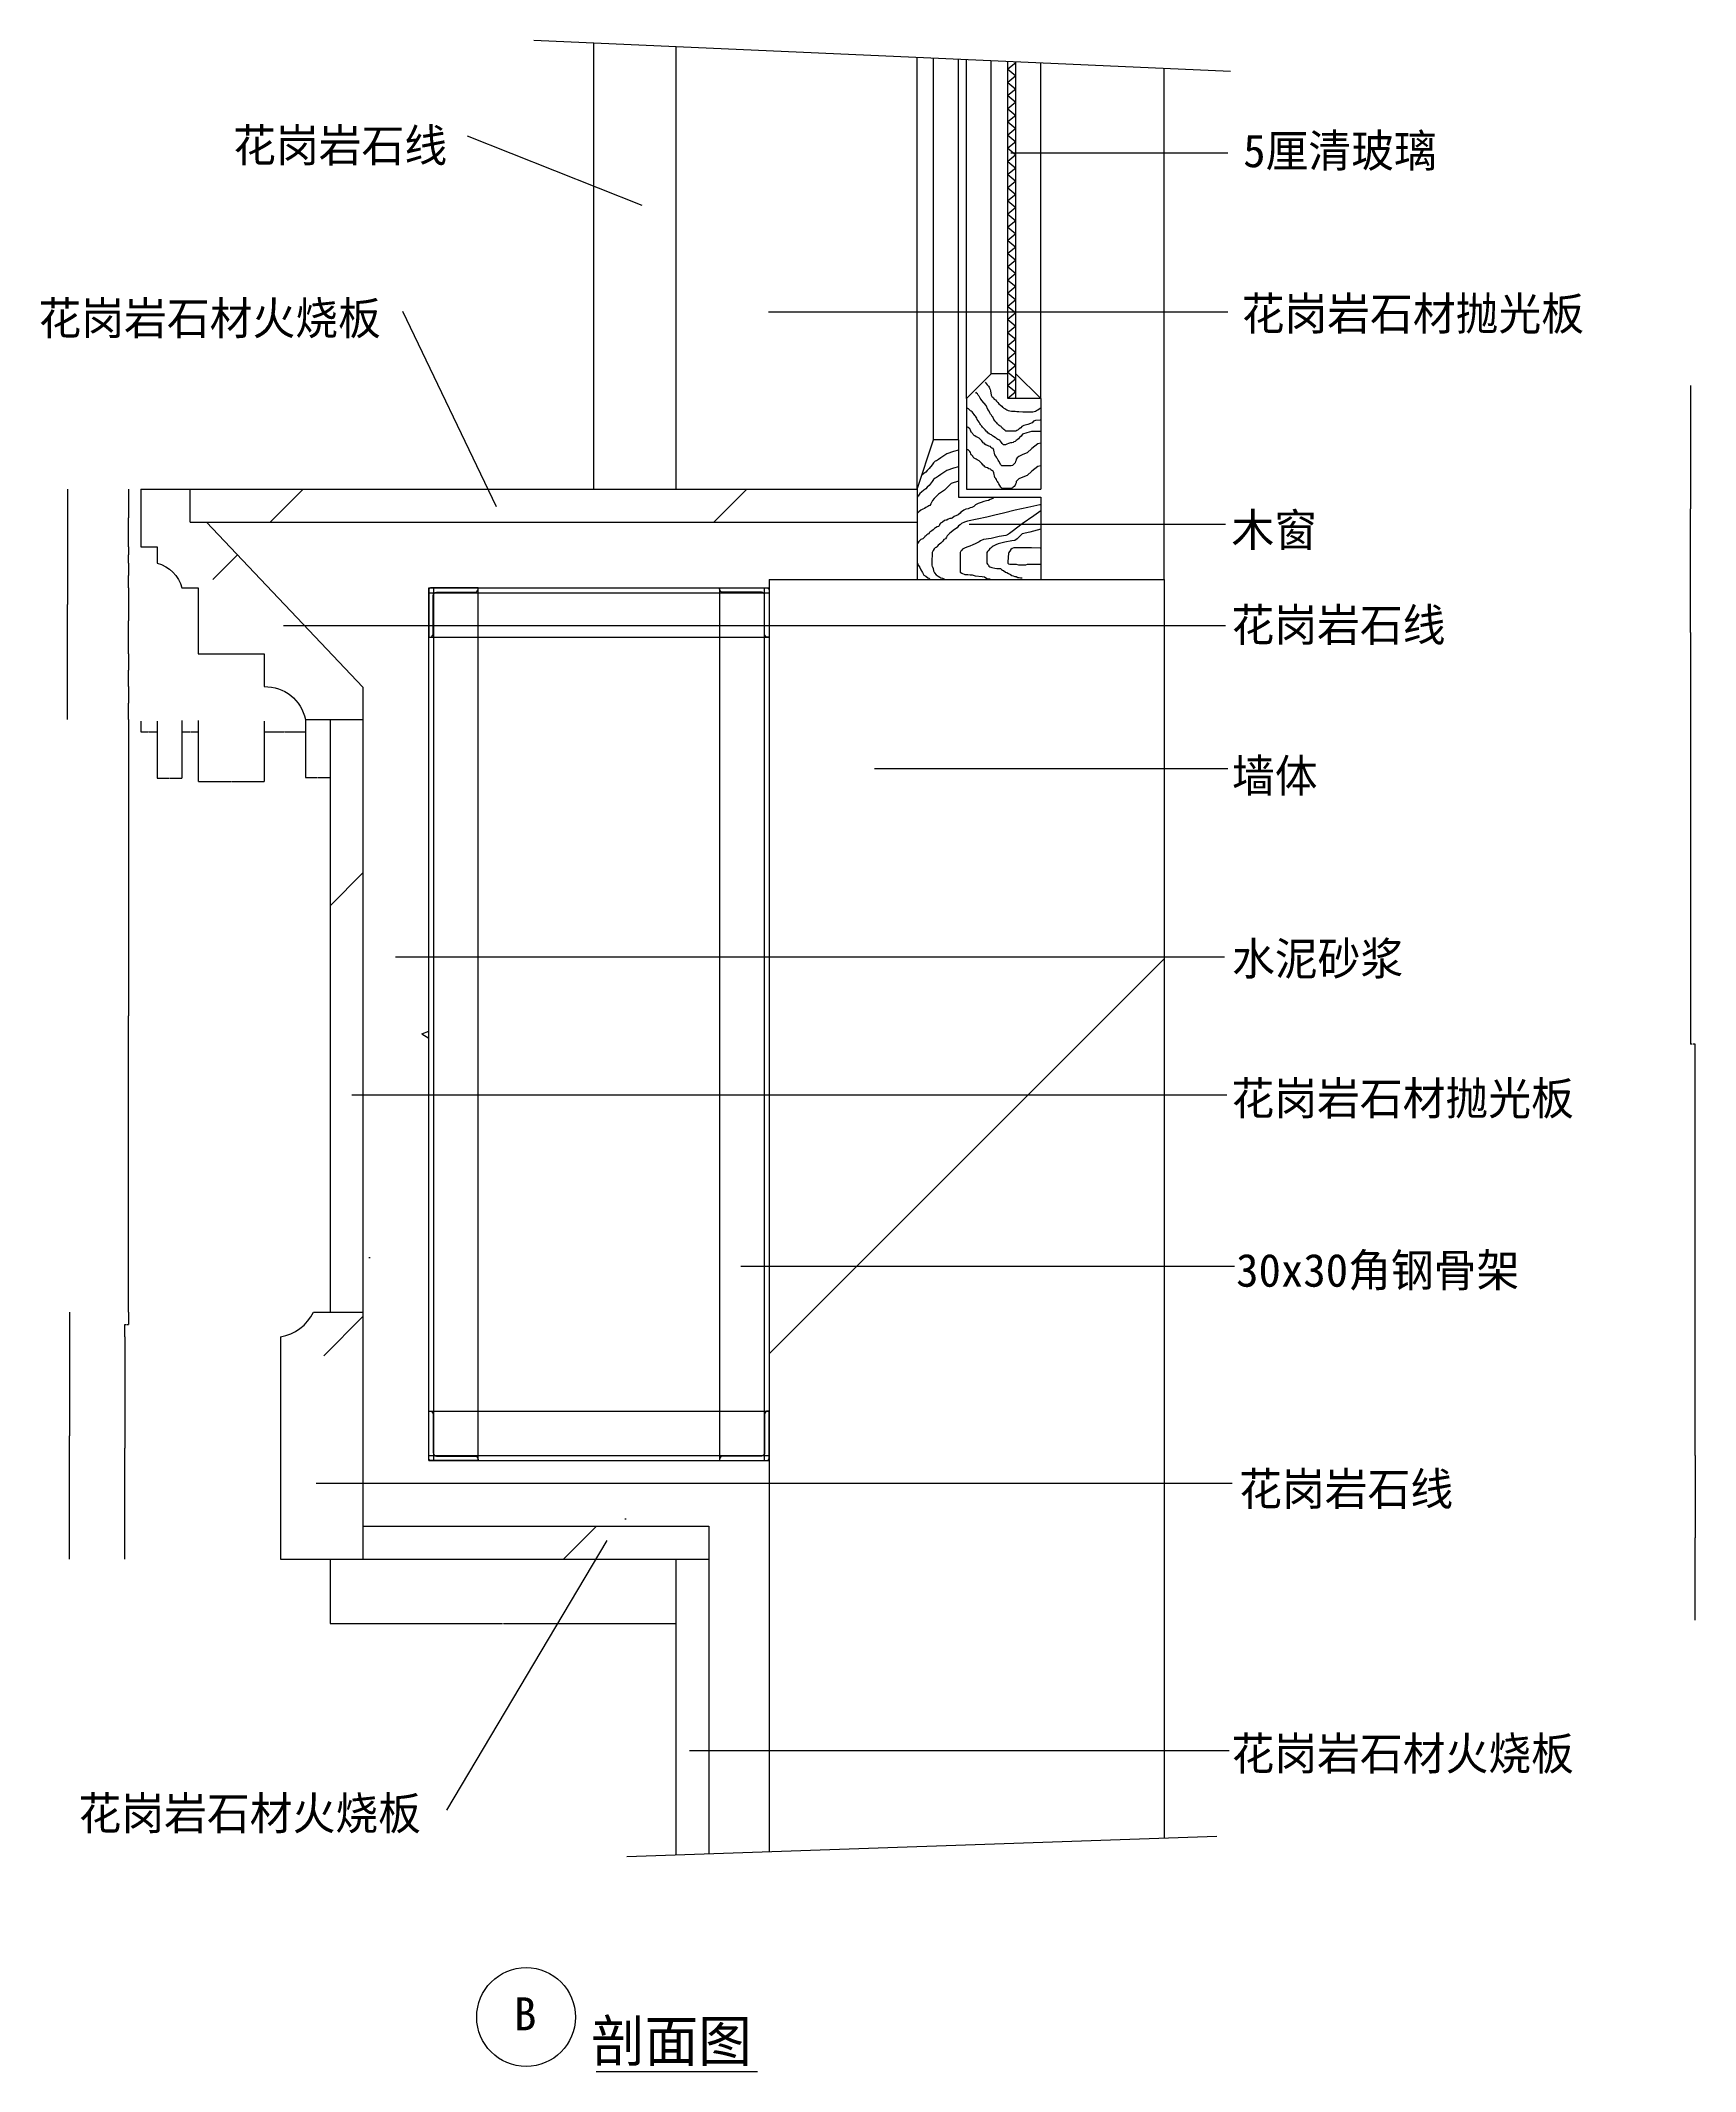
# Model space of a CAD drawing. Header units: metres. Extents: x 152 to 9002, y 185 to 11466.
# Drawn here: x 152 to 5178, y 185 to 6352 of the extents above; entities that cross this region are included whole.
import ezdxf

# ---------------------------------------------------------------- set-up
doc = ezdxf.new("R2010")
doc.units = ezdxf.units.M
for name, color, linetype in [('2', 2, 'Continuous'), ('3', 3, 'Continuous'), ('4', 4, 'Continuous'), ('7', 7, 'Continuous'), ('BH', 3, 'Continuous'), ('DIM', 3, 'Continuous'), ('TEXT', 3, 'Continuous')]:
    doc.layers.add(name, color=color, linetype=linetype)
doc.dimstyles.get("Standard").update_dxf_attribs({"dimtxt": 2.5, "dimasz": 2.5, "dimexe": 1.25, "dimexo": 0.625, "dimtad": 1, "dimcen": 2.5, "dimazin": 3, "dimtfac": 1, "dimtmove": 0, "dimatfit": 3})

# ---------------------------------------------------------------- blocks, each defined once
blk = doc.blocks.new('ST-L30')
at = {"layer": '4'}
blk.add_lwpolyline([(0, 1, 0.41), (1, 0), (30, 0), (30, 0.67, 0.41), (28, 2.67), (4.67, 2.67, -0.41), (2.67, 4.67), (2.67, 28, 0.41), (0.67, 30), (0, 30)], format="xyb", close=True, dxfattribs=at)
blk = doc.blocks.new('BH2')
at = {"layer": 'BH'}
blk.add_lwpolyline([(0, 32), (5, 28), (0, 24), (5, 20), (0, 16), (5, 12), (0, 8), (5, 4), (0, 0)], dxfattribs=at)
blk = doc.blocks.new('*D6')
for p, q in [((418.69, 4765.34), (418.69, 4727.84)), ((418.44, 4727.84), (418.19, 4727.84)), ((418.69, 4690.34), (418.69, 4727.84)), ((418.69, 4727.84), (418.69, 4727.84)), ((418.94, 4727.84), (419.19, 4727.84))]:
    blk.add_line(p, q)
at = {"layer": 'Defpoints'}
for p in [(418.69, 4765.34), (418.69, 4727.84), (418.69, 4690.34)]:
    blk.add_point(p, dxfattribs=at)
at = {"layer": 'DIM', "insert": (418.69, 4728.965), "char_height": 1, "attachment_point": 5}
blk.add_mtext('15', dxfattribs=at)
blk = doc.blocks.new('*D7')
for p, q in [((418.69, 4815.34), (418.69, 4790.34)), ((418.44, 4790.34), (418.19, 4790.34)), ((418.69, 4765.34), (418.69, 4790.34)), ((418.69, 4790.34), (418.69, 4790.34)), ((418.94, 4790.34), (419.19, 4790.34))]:
    blk.add_line(p, q)
at = {"layer": 'Defpoints'}
for p in [(418.69, 4815.34), (418.69, 4790.34), (418.69, 4765.34)]:
    blk.add_point(p, dxfattribs=at)
at = {"layer": 'DIM', "insert": (418.69, 4791.465), "char_height": 1, "attachment_point": 5}
blk.add_mtext('10', dxfattribs=at)
blk = doc.blocks.new('*D8')
for p, q in [((233.58, 4990.34), (233.58, 4640.34)), ((233.33, 4640.34), (233.08, 4640.34)), ((233.58, 4290.34), (233.58, 4640.34)), ((233.58, 4640.34), (233.58, 4640.34)), ((233.83, 4640.34), (234.08, 4640.34))]:
    blk.add_line(p, q)
at = {"layer": 'Defpoints'}
for p in [(233.58, 4990.34), (233.58, 4640.34), (233.58, 4290.34)]:
    blk.add_point(p, dxfattribs=at)
at = {"layer": 'DIM', "insert": (233.58, 4641.465), "char_height": 1, "attachment_point": 5}
blk.add_mtext('140', dxfattribs=at)
blk = doc.blocks.new('*D9')
for p, q in [((830.77, 4285.6), (830.77, 4253.62)), ((955.77, 4290.34), (955.77, 4253.62)), ((831.02, 4253.62), (892.27, 4253.62)), ((894.27, 4253.62), (955.52, 4253.62))]:
    blk.add_line(p, q)
at = {"layer": 'Defpoints'}
for p in [(830.77, 4285.6), (955.77, 4290.34), (830.77, 4253.62)]:
    blk.add_point(p, dxfattribs=at)
at = {"layer": 'DIM', "insert": (893.27, 4253.62), "char_height": 1, "attachment_point": 5}
blk.add_mtext('25', dxfattribs=at)
blk = doc.blocks.new('*D10')
for p, q in [((955.77, 4290.34), (955.77, 4114.34)), ((1030.77, 4290.34), (1030.77, 4114.34)), ((956.02, 4114.34), (992.27, 4114.34)), ((994.27, 4114.34), (1030.52, 4114.34))]:
    blk.add_line(p, q)
at = {"layer": 'Defpoints'}
for p in [(955.77, 4290.34), (1030.77, 4290.34), (955.77, 4114.34)]:
    blk.add_point(p, dxfattribs=at)
at = {"layer": 'DIM', "insert": (993.27, 4114.34), "char_height": 1, "attachment_point": 5}
blk.add_mtext('15', dxfattribs=at)
blk = doc.blocks.new('*D11')
for p, q in [((418.69, 4290.34), (418.69, 3390.34)), ((418.44, 3390.34), (418.19, 3390.34)), ((418.69, 2490.34), (418.69, 3390.34)), ((418.69, 3390.34), (418.69, 3390.34)), ((418.94, 3390.34), (419.19, 3390.34))]:
    blk.add_line(p, q)
at = {"layer": 'Defpoints'}
for p in [(418.69, 4290.34), (418.69, 3390.34), (418.69, 2490.34)]:
    blk.add_point(p, dxfattribs=at)
at = {"layer": 'DIM', "insert": (418.69, 3391.465), "char_height": 1, "attachment_point": 5}
blk.add_mtext('360', dxfattribs=at)
blk = doc.blocks.new('*D12')
for p, q in [((418.69, 2490.34), (418.69, 2452.84)), ((407.06, 2415.34), (407.06, 2452.84)), ((407.31, 2452.84), (411.875, 2452.84)), ((413.875, 2452.84), (418.44, 2452.84))]:
    blk.add_line(p, q)
at = {"layer": 'Defpoints'}
for p in [(418.69, 2490.34), (407.06, 2452.84), (407.06, 2415.34)]:
    blk.add_point(p, dxfattribs=at)
at = {"layer": 'DIM', "insert": (412.875, 2452.84), "char_height": 1, "attachment_point": 5}
blk.add_mtext('15', dxfattribs=at)
blk = doc.blocks.new('*D13')
for p, q in [((407.06, 2415.34), (407.06, 2077.84)), ((406.81, 2077.84), (406.56, 2077.84)), ((407.06, 1740.34), (407.06, 2077.84)), ((407.06, 2077.84), (407.06, 2077.84)), ((407.31, 2077.84), (407.56, 2077.84))]:
    blk.add_line(p, q)
at = {"layer": 'Defpoints'}
for p in [(407.06, 2415.34), (407.06, 2077.84), (407.06, 1740.34)]:
    blk.add_point(p, dxfattribs=at)
at = {"layer": 'DIM', "insert": (407.06, 2078.965), "char_height": 1, "attachment_point": 5}
blk.add_mtext('135', dxfattribs=at)
blk = doc.blocks.new('*D14')
for p, q in [((239.76, 2490.34), (239.76, 2115.34)), ((239.51, 2115.34), (239.26, 2115.34)), ((239.76, 1740.34), (239.76, 2115.34)), ((239.76, 2115.34), (239.76, 2115.34)), ((240.01, 2115.34), (240.26, 2115.34))]:
    blk.add_line(p, q)
at = {"layer": 'Defpoints'}
for p in [(239.76, 2490.34), (239.76, 2115.34), (239.76, 1740.34)]:
    blk.add_point(p, dxfattribs=at)
at = {"layer": 'DIM', "insert": (239.76, 2116.465), "char_height": 1, "attachment_point": 5}
blk.add_mtext('150', dxfattribs=at)
blk = doc.blocks.new('*D15')
for p, q in [((418.69, 4490.34), (418.69, 4440.34)), ((418.44, 4440.34), (418.19, 4440.34)), ((418.69, 4390.34), (418.69, 4440.34)), ((418.69, 4440.34), (418.69, 4440.34)), ((418.94, 4440.34), (419.19, 4440.34))]:
    blk.add_line(p, q)
at = {"layer": 'Defpoints'}
for p in [(418.69, 4490.34), (418.69, 4440.34), (418.69, 4390.34)]:
    blk.add_point(p, dxfattribs=at)
at = {"layer": 'DIM', "insert": (418.69, 4441.465), "char_height": 1, "attachment_point": 5}
blk.add_mtext('20', dxfattribs=at)
blk = doc.blocks.new('*D16')
for p, q in [((418.69, 4390.34), (418.69, 4340.34)), ((418.44, 4340.34), (418.19, 4340.34)), ((418.69, 4290.34), (418.69, 4340.34)), ((418.69, 4340.34), (418.69, 4340.34)), ((418.94, 4340.34), (419.19, 4340.34))]:
    blk.add_line(p, q)
at = {"layer": 'Defpoints'}
for p in [(418.69, 4390.34), (418.69, 4340.34), (418.69, 4290.34)]:
    blk.add_point(p, dxfattribs=at)
at = {"layer": 'DIM', "insert": (418.69, 4341.465), "char_height": 1, "attachment_point": 5}
blk.add_mtext('20', dxfattribs=at)
blk = doc.blocks.new('*D17')
for p, q in [((418.69, 4690.34), (418.69, 4590.34)), ((418.44, 4590.34), (418.19, 4590.34)), ((418.69, 4490.34), (418.69, 4590.34)), ((418.69, 4590.34), (418.69, 4590.34)), ((418.94, 4590.34), (419.19, 4590.34))]:
    blk.add_line(p, q)
at = {"layer": 'Defpoints'}
for p in [(418.69, 4690.34), (418.69, 4590.34), (418.69, 4490.34)]:
    blk.add_point(p, dxfattribs=at)
at = {"layer": 'DIM', "insert": (418.69, 4591.465), "char_height": 1, "attachment_point": 5}
blk.add_mtext('40', dxfattribs=at)
blk = doc.blocks.new('*D18')
for p, q in [((630.77, 4287.99), (630.77, 4102.27)), ((830.77, 4285.6), (830.77, 4102.27)), ((631.02, 4102.27), (729.77, 4102.27)), ((731.77, 4102.27), (830.52, 4102.27))]:
    blk.add_line(p, q)
at = {"layer": 'Defpoints'}
for p in [(630.77, 4287.99), (830.77, 4285.6), (630.77, 4102.27)]:
    blk.add_point(p, dxfattribs=at)
at = {"layer": 'DIM', "insert": (730.77, 4102.27), "char_height": 1, "attachment_point": 5}
blk.add_mtext('40', dxfattribs=at)
blk = doc.blocks.new('*D19')
for p, q in [((455.77, 4285.6), (455.77, 4253.62)), ((505.77, 4285.6), (505.77, 4253.62)), ((456.02, 4253.62), (479.77, 4253.62)), ((481.77, 4253.62), (505.52, 4253.62))]:
    blk.add_line(p, q)
at = {"layer": 'Defpoints'}
for p in [(455.77, 4285.6), (505.77, 4285.6), (455.77, 4253.62)]:
    blk.add_point(p, dxfattribs=at)
at = {"layer": 'DIM', "insert": (480.77, 4253.62), "char_height": 1, "attachment_point": 5}
blk.add_mtext('10', dxfattribs=at)
blk = doc.blocks.new('*D20')
for p, q in [((505.77, 4285.6), (505.77, 4112.83)), ((580.77, 4287.99), (580.77, 4112.83)), ((506.02, 4112.83), (542.27, 4112.83)), ((544.27, 4112.83), (580.52, 4112.83))]:
    blk.add_line(p, q)
at = {"layer": 'Defpoints'}
for p in [(505.77, 4285.6), (580.77, 4287.99), (505.77, 4112.83)]:
    blk.add_point(p, dxfattribs=at)
at = {"layer": 'DIM', "insert": (543.27, 4112.83), "char_height": 1, "attachment_point": 5}
blk.add_mtext('15', dxfattribs=at)
blk = doc.blocks.new('*D21')
for p, q in [((580.77, 4287.99), (580.77, 4253.62)), ((630.77, 4287.99), (630.77, 4253.62)), ((581.02, 4253.62), (604.77, 4253.62)), ((606.77, 4253.62), (630.52, 4253.62))]:
    blk.add_line(p, q)
at = {"layer": 'Defpoints'}
for p in [(580.77, 4287.99), (630.77, 4287.99), (580.77, 4253.62)]:
    blk.add_point(p, dxfattribs=at)
at = {"layer": 'DIM', "insert": (605.77, 4253.62), "char_height": 1, "attachment_point": 5}
blk.add_mtext('10', dxfattribs=at)
blk = doc.blocks.new('*D22')
for p, q in [((1030.77, 1740.34), (1030.77, 1544.73)), ((2080.77, 1740.34), (2080.77, 1544.73)), ((1031.02, 1544.73), (1554.27, 1544.73)), ((1557.27, 1544.73), (2080.52, 1544.73))]:
    blk.add_line(p, q)
at = {"layer": 'Defpoints'}
for p in [(1030.77, 1740.34), (2080.77, 1740.34), (1030.77, 1544.73)]:
    blk.add_point(p, dxfattribs=at)
at = {"layer": 'DIM', "insert": (1555.77, 1544.73), "char_height": 1, "attachment_point": 5}
blk.add_mtext('210', dxfattribs=at)
blk = doc.blocks.new('*D25')
for p, q in [((418.69, 4990.34), (418.69, 4902.84)), ((418.44, 4902.84), (418.19, 4902.84)), ((418.69, 4815.34), (418.69, 4902.84)), ((418.69, 4902.84), (418.69, 4902.84)), ((418.94, 4902.84), (419.19, 4902.84))]:
    blk.add_line(p, q)
at = {"layer": 'Defpoints'}
for p in [(418.69, 4990.34), (418.69, 4902.84), (418.69, 4815.34)]:
    blk.add_point(p, dxfattribs=at)
at = {"layer": 'DIM', "insert": (418.69, 4903.965), "char_height": 1, "attachment_point": 5}
blk.add_mtext('35', dxfattribs=at)
blk = doc.blocks.new('*D37')
for p, q in [((5162.74, 5305.05), (5162.74, 4930.05)), ((5162.49, 4930.05), (5162.24, 4930.05)), ((5162.74, 4555.05), (5162.74, 4930.05)), ((5162.74, 4930.05), (5162.74, 4930.05)), ((5162.99, 4930.05), (5163.24, 4930.05))]:
    blk.add_line(p, q)
at = {"layer": 'Defpoints'}
for p in [(5162.74, 5305.05), (5162.74, 4930.05), (5162.74, 4555.05)]:
    blk.add_point(p, dxfattribs=at)
at = {"layer": 'DIM', "insert": (5162.74, 4931.175), "char_height": 1, "attachment_point": 5}
blk.add_mtext('150', dxfattribs=at)
blk = doc.blocks.new('*D40')
for p, q in [((5162.74, 4555.05), (5162.74, 3305.05)), ((5168.095, 3305.05), (5162.49, 3305.05)), ((5176.7, 3305.05), (5171.095, 3305.05)), ((5176.45, 2055.05), (5176.45, 3305.05))]:
    blk.add_line(p, q)
at = {"layer": 'Defpoints'}
for p in [(5162.74, 4555.05), (5176.45, 3305.05), (5176.45, 2055.05)]:
    blk.add_point(p, dxfattribs=at)
at = {"layer": 'DIM', "insert": (5169.595, 3305.05), "char_height": 1, "attachment_point": 5}
blk.add_mtext('500', dxfattribs=at)
blk = doc.blocks.new('*D42')
for p, q in [((5176.45, 2055.05), (5176.45, 1805.05)), ((5176.2, 1805.05), (5175.95, 1805.05)), ((5176.45, 1555.05), (5176.45, 1805.05)), ((5176.45, 1805.05), (5176.45, 1805.05)), ((5176.7, 1805.05), (5176.95, 1805.05))]:
    blk.add_line(p, q)
at = {"layer": 'Defpoints'}
for p in [(5176.45, 2055.05), (5176.45, 1805.05), (5176.45, 1555.05)]:
    blk.add_point(p, dxfattribs=at)
at = {"layer": 'DIM', "insert": (5176.45, 1806.175), "char_height": 1, "attachment_point": 5}
blk.add_mtext('100', dxfattribs=at)

msp = doc.modelspace()

# ---------------------------------------------------------------- hatches: boundary and pattern name
at = {"layer": 'BH'}
h = msp.add_hatch(dxfattribs=at)
h.set_pattern_fill('ANSI33', scale=300)
h.paths.add_polyline_path([(2814.1, 4890.34), (2814.1, 4990.34), (605.77, 4990.34), (605.77, 4890.34)])
h.paths.add_polyline_path([(655.77, 4890.34), (605.77, 4890.34), (605.77, 4990.34), (455.77, 4990.34), (455.77, 4815.34), (505.77, 4815.34), (505.77, 4765.34, -0.27), (580.77, 4690.34), (630.77, 4690.34), (630.77, 4490.34), (830.77, 4490.34), (830.77, 4390.34, -0.37), (955.77, 4290.34), (1130.77, 4290.34), (1130.77, 4388.65)])
h.paths.add_polyline_path([(1030.77, 2490.34), (1130.77, 2490.34), (1130.77, 4290.34), (1030.77, 4290.34)])
h.paths.add_polyline_path([(880.77, 1740.34), (1130.77, 1740.34), (1130.77, 2490.34), (980.77, 2490.34, -0.23), (880.77, 2415.34)])
h.paths.add_polyline_path([(1130.77, 1840.34), (1130.77, 1740.34), (2180.77, 1740.34), (2180.77, 1840.34)])
h = msp.add_hatch(dxfattribs=at)
h.set_pattern_fill('AR-CONC', scale=15)
h.paths.add_polyline_path([(1330.77, 4690.34), (2364.1, 4690.34), (2364.1, 4715.34), (2814.1, 4715.34), (2814.1, 4890.34), (655.77, 4890.34), (1130.77, 4388.65), (1130.77, 1840.34), (2180.77, 1840.34), (2180.77, 845.28), (2364.1, 851.6), (2364.1, 2040.34), (2214.1, 2040.34), (1330.77, 2040.34), (1330.77, 2190.34)])
h = msp.add_hatch(dxfattribs=at)
h.set_pattern_fill('ANSI31', scale=1500)
h.paths.add_polyline_path([(2364.1, 851.6), (3564.1, 892.91), (3564.1, 4715.34), (2364.1, 4715.34)])
h = msp.add_hatch(dxfattribs=at)
h.set_pattern_fill('ANSI33', scale=300)
h.paths.add_polyline_path([(2180.77, 1740.34), (2080.77, 1740.34), (2080.77, 841.84), (2180.77, 845.28)])

# ---------------------------------------------------------------- linework, layer by layer
at = {"layer": '2'}
for p, q in [((2364.1, 4715.34), (3564.1, 4715.34)), ((2364.1, 4715.34), (2364.1, 851.6)), ((3564.1, 4715.34), (3564.1, 892.91))]:
    msp.add_line(p, q, dxfattribs=at)
at = {"layer": '3'}
for p, q in [((3765.63, 6258.09), (1649.98, 6352.36)), ((2864.1, 5140.34), (2864.1, 6298.27)), ((3039.1, 5340.34), (3039.1, 6290.47)), ((3723.93, 898.42), (1931.89, 836.71))]:
    msp.add_line(p, q, dxfattribs=at)
at = {"layer": '4'}
for p, q in [((1830.77, 6344.31), (1830.77, 4990.34)), ((2080.77, 6333.17), (2080.77, 4990.34)), ((3564.1, 4715.34), (3564.1, 6267.07)), ((3039.1, 5340.34), (2964.1, 5265.34)), ((3089.1, 5340.34), (3039.1, 5340.34)), ((3114.1, 5340.34), (3189.1, 5265.34)), ((2964.1, 5265.34), (2964.1, 4990.34)), ((3189.1, 5265.34), (3089.1, 5265.34)), ((3189.1, 5265.34), (3189.1, 4990.34)), ((2814.1, 4990.34), (2864.1, 5140.34)), ((2939.1, 5140.34), (2864.1, 5140.34)), ((2939.1, 5140.34), (2939.1, 4965.34)), ((455.77, 4990.34), (2814.1, 4990.34)), ((605.77, 4890.34), (605.77, 4990.34)), ((2814.1, 4990.34), (2814.1, 4715.34)), ((2939.1, 4965.34), (3189.1, 4965.34)), ((2964.1, 4990.34), (3189.1, 4990.34)), ((3189.1, 4965.34), (3189.1, 4715.34)), ((605.77, 4890.34), (2814.1, 4890.34)), ((1130.77, 4388.65), (655.77, 4890.34)), ((1330.77, 2040.34), (1330.77, 4690.34)), ((1330.77, 4690.34), (2364.1, 4690.34)), ((1130.77, 4388.65), (1130.77, 1740.34)), ((1030.77, 4290.34), (1030.77, 2490.34)), ((980.77, 2490.34), (1130.77, 2490.34)), ((880.77, 2415.34), (880.77, 1740.34)), ((1330.77, 2040.34), (2364.1, 2040.34)), ((1130.77, 1840.34), (2180.77, 1840.34)), ((2180.77, 1840.34), (2180.77, 845.28)), ((880.77, 1740.34), (2180.77, 1740.34)), ((2080.77, 1740.34), (2080.77, 841.84))]:
    msp.add_line(p, q, dxfattribs=at)
msp.add_lwpolyline([(455.77, 4990.34), (455.77, 4815.34), (505.77, 4815.34), (505.77, 4765.34, -0.27), (580.77, 4690.34), (630.77, 4690.34), (630.77, 4490.34), (830.77, 4490.34), (830.77, 4390.34, -0.37), (955.77, 4290.34), (1130.77, 4290.34)], format="xyb", dxfattribs=at)
msp.add_arc((854.13, 2555.03), 142.21, 280.8, 332.94, dxfattribs=at)
at = {"layer": '7'}
for p, q in [((2814.1, 4990.34), (2814.1, 6300.49)), ((2939.1, 5140.34), (2939.1, 6294.92)), ((2964.1, 5265.34), (2964.1, 6293.81)), ((3089.1, 5265.34), (3089.1, 6287.23)), ((3114.1, 5265.34), (3114.1, 6287.23)), ((3189.1, 5265.34), (3189.1, 6283.78)), ((1345.77, 2040.34), (1345.77, 4690.34)), ((1480.77, 2040.34), (1480.77, 4690.34)), ((2214.1, 4690.34), (2214.1, 2040.34)), ((2349.1, 4690.34), (2349.1, 2040.34)), ((1330.77, 4675.34), (2364.1, 4675.34)), ((1330.77, 4540.34), (2364.1, 4540.34)), ((1330.77, 2190.34), (2364.1, 2190.34)), ((1330.77, 2055.34), (2364.1, 2055.34))]:
    msp.add_line(p, q, dxfattribs=at)
at = {"layer": 'BH'}
for p, q in [((3020.84, 5315.5), (3023.56, 5310.96)), ((3023.56, 5310.96), (3026.28, 5307.33)), ((3026.28, 5307.33), (3029, 5304.61)), ((3029, 5304.61), (3030.81, 5302.8)), ((2994.56, 5281.92), (2991.84, 5284.65)), ((2997.28, 5279.2), (2994.56, 5281.92)), ((2999.09, 5275.57), (2997.28, 5279.2)), ((3000.9, 5273.76), (2999.09, 5275.57)), ((3001.81, 5271.94), (3000.9, 5273.76)), ((3003.62, 5270.12), (3001.81, 5271.94)), ((3005.44, 5266.49), (3003.62, 5270.12)), ((3008.15, 5262.86), (3005.44, 5266.49)), ((3010.87, 5259.23), (3008.15, 5262.86)), ((3023.56, 5244.71), (3010.87, 5259.23)), ((3029, 5232.01), (3023.56, 5244.71)), ((3030.81, 5302.8), (3032.63, 5300.07)), ((3032.63, 5300.07), (3033.53, 5297.35)), ((3033.53, 5297.35), (3035.34, 5292.81)), ((3035.34, 5292.81), (3037.16, 5288.28)), ((3037.16, 5288.28), (3038.97, 5275.57)), ((3038.97, 5275.57), (3040.78, 5271.94)), ((3040.78, 5271.94), (3043.5, 5269.22)), ((3043.5, 5269.22), (3045.31, 5267.4)), ((3045.31, 5267.4), (3048.03, 5263.77)), ((3048.03, 5263.77), (3051.66, 5261.05)), ((3051.66, 5261.05), (3055.28, 5257.42)), ((3055.28, 5257.42), (3058.91, 5252.88)), ((3058.91, 5252.88), (3062.53, 5249.25)), ((3062.53, 5249.25), (3067.07, 5245.62)), ((3067.07, 5245.62), (3070.69, 5241.99)), ((2970.09, 5233.82), (2965.56, 5235.64)), ((2975.53, 5228.38), (2970.09, 5233.82)), ((2978.25, 5227.47), (2975.53, 5228.38)), ((2980.96, 5224.75), (2978.25, 5227.47)), ((2984.59, 5221.12), (2980.96, 5224.75)), ((2987.31, 5216.58), (2984.59, 5221.12)), ((2989.12, 5213.86), (2987.31, 5216.58)), ((2990.93, 5212.04), (2989.12, 5213.86)), ((2993.65, 5208.41), (2990.93, 5212.04)), ((2995.47, 5205.69), (2993.65, 5208.41)), ((2996.37, 5202.06), (2995.47, 5205.69)), ((2999.09, 5197.52), (2996.37, 5202.06)), ((3001.81, 5193.89), (2999.09, 5197.52)), ((3004.53, 5189.35), (3001.81, 5193.89)), ((3006.34, 5186.63), (3004.53, 5189.35)), ((3007.25, 5184.81), (3006.34, 5186.63)), ((3009.97, 5181.18), (3007.25, 5184.81)), ((3012.69, 5178.46), (3009.97, 5181.18)), ((3032.63, 5227.47), (3029, 5232.01)), ((3034.44, 5222.02), (3032.63, 5227.47)), ((3037.16, 5218.39), (3034.44, 5222.02)), ((3039.88, 5214.76), (3037.16, 5218.39)), ((3041.69, 5211.13), (3039.88, 5214.76)), ((3043.5, 5209.32), (3041.69, 5211.13)), ((3047.13, 5202.06), (3043.5, 5209.32)), ((3050.75, 5196.61), (3047.13, 5202.06)), ((3052.57, 5194.8), (3050.75, 5196.61)), ((3054.38, 5192.08), (3052.57, 5194.8)), ((3056.19, 5191.17), (3054.38, 5192.08)), ((3058, 5188.44), (3056.19, 5191.17)), ((3060.72, 5185.72), (3058, 5188.44)), ((3063.44, 5183.91), (3060.72, 5185.72)), ((3066.16, 5181.18), (3063.44, 5183.91)), ((3068.88, 5180.28), (3066.16, 5181.18)), ((3070.69, 5241.99), (3073.41, 5239.27)), ((3073.41, 5239.27), (3075.22, 5238.36)), ((3075.22, 5238.36), (3077.04, 5236.55)), ((3077.04, 5236.55), (3079.76, 5234.73)), ((3079.76, 5234.73), (3083.38, 5232.91)), ((3083.38, 5232.91), (3086.1, 5231.1)), ((3086.1, 5231.1), (3090.63, 5229.28)), ((3090.63, 5229.28), (3095.16, 5228.38)), ((3095.16, 5228.38), (3100.6, 5227.47)), ((3100.6, 5227.47), (3106.04, 5227.47)), ((3106.04, 5227.47), (3111.48, 5226.56)), ((3111.48, 5226.56), (3116.92, 5225.65)), ((3116.92, 5225.65), (3122.35, 5225.65)), ((3122.35, 5225.65), (3135.04, 5224.75)), ((3137.76, 5183), (3132.32, 5180.28)), ((3135.04, 5224.75), (3164.95, 5224.75)), ((3150.45, 5186.63), (3137.76, 5183)), ((3163.14, 5191.17), (3150.45, 5186.63)), ((3167.67, 5196.61), (3163.14, 5191.17)), ((3164.95, 5224.75), (3169.48, 5225.65)), ((3173.11, 5198.43), (3167.67, 5196.61)), ((3169.48, 5225.65), (3173.11, 5227.47)), ((3173.11, 5227.47), (3176.73, 5229.28)), ((3187.61, 5199.34), (3173.11, 5198.43)), ((3176.73, 5229.28), (3180.36, 5231.1)), ((3180.36, 5231.1), (3184.89, 5233.82)), ((3184.89, 5233.82), (3187.61, 5235.64)), ((3187.61, 5235.64), (3189.1, 5237.13)), ((3189.1, 5199.34), (3187.61, 5199.34)), ((2969.18, 5177.55), (2966.46, 5178.46)), ((2973.71, 5173.02), (2969.18, 5177.55)), ((2976.43, 5169.39), (2973.71, 5173.02)), ((2977.34, 5165.76), (2976.43, 5169.39)), ((2978.25, 5163.03), (2977.34, 5165.76)), ((2980.06, 5162.13), (2978.25, 5163.03)), ((2980.96, 5160.31), (2980.06, 5162.13)), ((2982.78, 5158.5), (2980.96, 5160.31)), ((2984.59, 5155.77), (2982.78, 5158.5)), ((2987.31, 5153.05), (2984.59, 5155.77)), ((2989.12, 5152.14), (2987.31, 5153.05)), ((2992.75, 5149.42), (2989.12, 5152.14)), ((2996.37, 5147.6), (2992.75, 5149.42)), ((3000, 5145.79), (2996.37, 5147.6)), ((3001.81, 5144.88), (3000, 5145.79)), ((3008.15, 5138.53), (3001.81, 5144.88)), ((3010.87, 5136.71), (3008.15, 5138.53)), ((3014.5, 5131.27), (3010.87, 5136.71)), ((3016.31, 5173.92), (3012.69, 5178.46)), ((3017.22, 5129.45), (3014.5, 5131.27)), ((3020.84, 5170.29), (3016.31, 5173.92)), ((3019.94, 5126.73), (3017.22, 5129.45)), ((3023.56, 5124.01), (3019.94, 5126.73)), ((3023.56, 5166.66), (3020.84, 5170.29)), ((3026.28, 5163.94), (3023.56, 5166.66)), ((3027.19, 5123.1), (3023.56, 5124.01)), ((3029, 5161.22), (3026.28, 5163.94)), ((3031.72, 5120.38), (3027.19, 5123.1)), ((3032.63, 5158.5), (3029, 5161.22)), ((3036.25, 5119.47), (3031.72, 5120.38)), ((3036.25, 5155.77), (3032.63, 5158.5)), ((3039.88, 5154.87), (3036.25, 5155.77)), ((3038.06, 5116.75), (3036.25, 5119.47)), ((3042.6, 5152.14), (3039.88, 5154.87)), ((3046.22, 5150.33), (3042.6, 5152.14)), ((3050.75, 5146.7), (3046.22, 5150.33)), ((3054.38, 5144.88), (3050.75, 5146.7)), ((3056.19, 5143.07), (3054.38, 5144.88)), ((3058.91, 5141.25), (3056.19, 5143.07)), ((3062.53, 5139.44), (3058.91, 5141.25)), ((3065.25, 5137.62), (3062.53, 5139.44)), ((3067.07, 5135.81), (3065.25, 5137.62)), ((3069.79, 5132.18), (3067.07, 5135.81)), ((3070.69, 5176.65), (3068.88, 5180.28)), ((3072.5, 5128.55), (3069.79, 5132.18)), ((3074.32, 5173.92), (3070.69, 5176.65)), ((3076.13, 5124.92), (3072.5, 5128.55)), ((3077.04, 5171.2), (3074.32, 5173.92)), ((3082.47, 5124.92), (3076.13, 5124.92)), ((3080.66, 5169.39), (3077.04, 5171.2)), ((3083.38, 5166.66), (3080.66, 5169.39)), ((3086.1, 5126.73), (3082.47, 5124.92)), ((3086.1, 5165.76), (3083.38, 5166.66)), ((3110.57, 5165.76), (3086.1, 5165.76)), ((3091.54, 5128.55), (3086.1, 5126.73)), ((3096.98, 5130.36), (3091.54, 5128.55)), ((3101.51, 5131.27), (3096.98, 5130.36)), ((3105.13, 5132.18), (3101.51, 5131.27)), ((3107.85, 5133.99), (3105.13, 5132.18)), ((3111.48, 5134.9), (3107.85, 5133.99)), ((3113.29, 5166.66), (3110.57, 5165.76)), ((3114.2, 5137.62), (3111.48, 5134.9)), ((3116.92, 5168.48), (3113.29, 5166.66)), ((3117.82, 5139.44), (3114.2, 5137.62)), ((3120.54, 5170.29), (3116.92, 5168.48)), ((3121.45, 5143.07), (3117.82, 5139.44)), ((3124.17, 5173.02), (3120.54, 5170.29)), ((3125.07, 5146.7), (3121.45, 5143.07)), ((3128.7, 5176.65), (3124.17, 5173.02)), ((3129.6, 5151.23), (3125.07, 5146.7)), ((3132.32, 5180.28), (3128.7, 5176.65)), ((3134.14, 5156.68), (3129.6, 5151.23)), ((3146.82, 5161.22), (3134.14, 5156.68)), ((3161.33, 5164.85), (3146.82, 5161.22)), ((3189.1, 5164.85), (3161.33, 5164.85)), ((3180.36, 5127.64), (3162.23, 5113.12)), ((3189.1, 5129.83), (3180.36, 5127.64)), ((2859.56, 5064.37), (2850.66, 5052.49)), ((2864.01, 5070.32), (2859.56, 5064.37)), ((2868.47, 5074.78), (2864.01, 5070.32)), ((2872.92, 5076.26), (2868.47, 5074.78)), ((2878.85, 5080.72), (2872.92, 5076.26)), ((2886.28, 5085.18), (2878.85, 5080.72)), ((2895.18, 5091.12), (2886.28, 5085.18)), ((2904.08, 5097.07), (2895.18, 5091.12)), ((2924.86, 5104.5), (2904.08, 5097.07)), ((2939.1, 5108.57), (2924.86, 5104.5)), ((2939.1, 5057.83), (2924.86, 5053.76)), ((2969.18, 5109.16), (2966.46, 5110.07)), ((2973.71, 5104.62), (2969.18, 5109.16)), ((2976.43, 5100.99), (2973.71, 5104.62)), ((2977.34, 5097.36), (2976.43, 5100.99)), ((2978.25, 5094.64), (2977.34, 5097.36)), ((2980.06, 5093.73), (2978.25, 5094.64)), ((2980.96, 5091.92), (2980.06, 5093.73)), ((2982.78, 5090.1), (2980.96, 5091.92)), ((2984.59, 5087.38), (2982.78, 5090.1)), ((2987.31, 5084.66), (2984.59, 5087.38)), ((2989.12, 5083.75), (2987.31, 5084.66)), ((2992.75, 5081.03), (2989.12, 5083.75)), ((2996.37, 5079.21), (2992.75, 5081.03)), ((3000, 5077.4), (2996.37, 5079.21)), ((3001.81, 5076.49), (3000, 5077.4)), ((3008.15, 5070.14), (3001.81, 5076.49)), ((3010.87, 5068.32), (3008.15, 5070.14)), ((3014.5, 5062.88), (3010.87, 5068.32)), ((3017.22, 5061.06), (3014.5, 5062.88)), ((3019.94, 5058.34), (3017.22, 5061.06)), ((3023.56, 5055.62), (3019.94, 5058.34)), ((3040.78, 5114.93), (3038.06, 5116.75)), ((3043.5, 5114.03), (3040.78, 5114.93)), ((3045.31, 5113.12), (3043.5, 5114.03)), ((3047.13, 5108.58), (3045.31, 5113.12)), ((3049.85, 5094.06), (3047.13, 5108.58)), ((3052.57, 5090.43), (3049.85, 5094.06)), ((3055.28, 5087.71), (3052.57, 5090.43)), ((3056.19, 5084.08), (3055.28, 5087.71)), ((3058, 5082.26), (3056.19, 5084.08)), ((3059.82, 5078.63), (3058, 5082.26)), ((3062.53, 5075), (3059.82, 5078.63)), ((3067.97, 5064.11), (3062.53, 5075)), ((3070.69, 5061.39), (3067.97, 5064.11)), ((3072.5, 5060.48), (3070.69, 5061.39)), ((3099.69, 5060.48), (3072.5, 5060.48)), ((3103.32, 5062.29), (3099.69, 5060.48)), ((3106.04, 5064.11), (3103.32, 5062.29)), ((3108.76, 5066.83), (3106.04, 5064.11)), ((3111.48, 5070.46), (3108.76, 5066.83)), ((3112.38, 5074.09), (3111.48, 5070.46)), ((3114.2, 5077.72), (3112.38, 5074.09)), ((3115.1, 5081.35), (3114.2, 5077.72)), ((3117.82, 5084.98), (3115.1, 5081.35)), ((3122.35, 5089.52), (3117.82, 5084.98)), ((3135.04, 5094.97), (3122.35, 5089.52)), ((3147.73, 5100.41), (3135.04, 5094.97)), ((3162.23, 5113.12), (3147.73, 5100.41)), ((3180.36, 5059.25), (3162.23, 5044.73)), ((3189.1, 5061.43), (3180.36, 5059.25)), ((2834.33, 5037.62), (2828.23, 5032.74)), ((2840.27, 5042.08), (2834.33, 5037.62)), ((2844.72, 5046.54), (2840.27, 5042.08)), ((2844.72, 4995.8), (2840.27, 4991.34)), ((2850.66, 5052.49), (2844.72, 5046.54)), ((2850.66, 5001.74), (2844.72, 4995.8)), ((2859.56, 5013.63), (2850.66, 5001.74)), ((2864.01, 5019.58), (2859.56, 5013.63)), ((2868.47, 5024.03), (2864.01, 5019.58)), ((2872.92, 5025.52), (2868.47, 5024.03)), ((2878.85, 5029.98), (2872.92, 5025.52)), ((2886.28, 5034.44), (2878.85, 5029.98)), ((2895.18, 5040.38), (2886.28, 5034.44)), ((2904.08, 5046.33), (2895.18, 5040.38)), ((2917.44, 5007.69), (2896.66, 4986.88)), ((2924.86, 5053.76), (2904.08, 5046.33)), ((2939.1, 5014.46), (2917.44, 5007.69)), ((3027.19, 5054.71), (3023.56, 5055.62)), ((3031.72, 5051.99), (3027.19, 5054.71)), ((3036.25, 5051.08), (3031.72, 5051.99)), ((3038.06, 5048.36), (3036.25, 5051.08)), ((3040.78, 5046.54), (3038.06, 5048.36)), ((3043.5, 5045.63), (3040.78, 5046.54)), ((3045.31, 5044.73), (3043.5, 5045.63)), ((3047.13, 5040.19), (3045.31, 5044.73)), ((3049.85, 5025.67), (3047.13, 5040.19)), ((3052.57, 5022.04), (3049.85, 5025.67)), ((3055.28, 5019.31), (3052.57, 5022.04)), ((3056.19, 5015.68), (3055.28, 5019.31)), ((3058, 5013.87), (3056.19, 5015.68)), ((3059.82, 5010.24), (3058, 5013.87)), ((3062.53, 5006.61), (3059.82, 5010.24)), ((3067.97, 4995.72), (3062.53, 5006.61)), ((3070.69, 4992.99), (3067.97, 4995.72)), ((3106.04, 4995.72), (3103.32, 4993.9)), ((3108.76, 4998.44), (3106.04, 4995.72)), ((3111.48, 5002.07), (3108.76, 4998.44)), ((3112.38, 5005.7), (3111.48, 5002.07)), ((3114.2, 5009.33), (3112.38, 5005.7)), ((3115.1, 5012.96), (3114.2, 5009.33)), ((3117.82, 5016.59), (3115.1, 5012.96)), ((3122.35, 5021.13), (3117.82, 5016.59)), ((3135.04, 5026.57), (3122.35, 5021.13)), ((3147.73, 5032.02), (3135.04, 5026.57)), ((3162.23, 5044.73), (3147.73, 5032.02)), ((2815.04, 4966.08), (2814.1, 4965.14)), ((2816.52, 4969.05), (2815.04, 4966.08)), ((2818.01, 4969.05), (2816.52, 4969.05)), ((2822.46, 4976.48), (2818.01, 4970.53)), ((2818.01, 4970.53), (2818.01, 4969.05)), ((2826.91, 4980.94), (2822.46, 4976.48)), ((2834.33, 4986.88), (2826.91, 4980.94)), ((2840.27, 4991.34), (2834.33, 4986.88)), ((2840.27, 4934.87), (2835.82, 4931.9)), ((2846.2, 4937.84), (2840.27, 4934.87)), ((2849.17, 4939.33), (2846.2, 4937.84)), ((2852.14, 4940.81), (2849.17, 4939.33)), ((2855.11, 4945.27), (2852.14, 4940.81)), ((2858.08, 4951.21), (2855.11, 4945.27)), ((2861.05, 4955.67), (2858.08, 4951.21)), ((2865.5, 4961.62), (2861.05, 4955.67)), ((2871.43, 4967.56), (2865.5, 4961.62)), ((2878.85, 4974.99), (2871.43, 4967.56)), ((2887.76, 4980.94), (2878.85, 4974.99)), ((2896.66, 4986.88), (2887.76, 4980.94)), ((2979.77, 4934.87), (2975.32, 4933.38)), ((2985.71, 4937.84), (2979.77, 4934.87)), ((2991.65, 4942.3), (2985.71, 4937.84)), ((2999.07, 4946.76), (2991.65, 4942.3)), ((3007.97, 4949.73), (2999.07, 4946.76)), ((3016.88, 4952.7), (3007.97, 4949.73)), ((3024.3, 4954.19), (3016.88, 4952.7)), ((3030.23, 4955.67), (3024.3, 4954.19)), ((3036.17, 4958.65), (3030.23, 4955.67)), ((3043.59, 4961.62), (3036.17, 4958.65)), ((3048.24, 4965.34), (3043.59, 4961.62)), ((3072.5, 4992.09), (3070.69, 4992.99)), ((3099.69, 4992.09), (3072.5, 4992.09)), ((3103.32, 4993.9), (3099.69, 4992.09)), ((3150.45, 4934.87), (3111.86, 4925.95)), ((3186.07, 4942.3), (3150.45, 4934.87)), ((3189.1, 4942.95), (3186.07, 4942.3)), ((2815.04, 4917.03), (2814.1, 4916.1)), ((2819.49, 4921.49), (2815.04, 4917.03)), ((2825.43, 4925.95), (2819.49, 4921.49)), ((2831.36, 4928.92), (2825.43, 4925.95)), ((2835.82, 4931.9), (2831.36, 4928.92)), ((2869.95, 4872.45), (2866.98, 4870.96)), ((2874.4, 4875.42), (2869.95, 4872.45)), ((2878.85, 4876.91), (2874.4, 4875.42)), ((2880.34, 4878.4), (2878.85, 4876.91)), ((2881.82, 4881.37), (2880.34, 4878.4)), ((2884.79, 4887.31), (2881.82, 4882.85)), ((2881.82, 4882.85), (2881.82, 4881.37)), ((2890.73, 4890.28), (2884.79, 4887.31)), ((2896.66, 4894.74), (2890.73, 4890.28)), ((2901.12, 4896.23), (2896.66, 4894.74)), ((2904.08, 4896.23), (2901.12, 4896.23)), ((2908.54, 4899.2), (2904.08, 4896.23)), ((2912.99, 4900.69), (2908.54, 4899.2)), ((2917.44, 4900.69), (2912.99, 4900.69)), ((2920.41, 4902.17), (2917.44, 4900.69)), ((2926.35, 4906.63), (2920.41, 4902.17)), ((2938.22, 4912.58), (2926.35, 4906.63)), ((2935.25, 4872.45), (2927.83, 4867.99)), ((2939.7, 4878.4), (2935.25, 4872.45)), ((2944.16, 4917.03), (2938.22, 4912.58)), ((2944.16, 4881.37), (2939.7, 4878.4)), ((2947.12, 4920.01), (2944.16, 4917.03)), ((2948.61, 4885.83), (2944.16, 4881.37)), ((2951.58, 4922.98), (2947.12, 4920.01)), ((2957.51, 4890.28), (2948.61, 4885.83)), ((2956.03, 4925.95), (2951.58, 4922.98)), ((2961.97, 4928.92), (2956.03, 4925.95)), ((2966.42, 4893.26), (2957.51, 4890.28)), ((2969.39, 4930.41), (2961.97, 4928.92)), ((2996.1, 4899.2), (2966.42, 4893.26)), ((2975.32, 4933.38), (2969.39, 4930.41)), ((3025.78, 4905.15), (2996.1, 4899.2)), ((3049.53, 4911.09), (3025.78, 4905.15)), ((3076.24, 4917.03), (3049.53, 4911.09)), ((3111.86, 4925.95), (3076.24, 4917.03)), ((3132.64, 4885.23), (3102.96, 4861.45)), ((3168.26, 4909.01), (3132.64, 4885.23)), ((3189.1, 4924.19), (3168.26, 4909.01)), ((2815.04, 4824.9), (2814.1, 4823.02)), ((2819.49, 4830.84), (2815.04, 4824.9)), ((2825.43, 4836.78), (2819.49, 4830.84)), ((2831.36, 4839.76), (2825.43, 4836.78)), ((2834.33, 4842.73), (2831.36, 4839.76)), ((2837.3, 4845.7), (2834.33, 4842.73)), ((2840.27, 4848.67), (2837.3, 4847.19)), ((2837.3, 4847.19), (2837.3, 4845.7)), ((2843.24, 4851.65), (2840.27, 4848.67)), ((2846.2, 4853.13), (2843.24, 4851.65)), ((2849.17, 4854.62), (2846.2, 4853.13)), ((2850.66, 4857.59), (2849.17, 4854.62)), ((2852.14, 4859.08), (2850.66, 4857.59)), ((2858.08, 4863.53), (2852.14, 4859.08)), ((2862.53, 4866.51), (2858.08, 4863.53)), ((2866.98, 4870.96), (2862.53, 4866.51)), ((2868.47, 4811.52), (2865.5, 4808.55)), ((2871.43, 4813.01), (2868.47, 4811.52)), ((2874.4, 4814.49), (2871.43, 4813.01)), ((2877.37, 4820.44), (2874.4, 4815.98)), ((2874.4, 4815.98), (2874.4, 4814.49)), ((2886.28, 4826.38), (2877.37, 4820.44)), ((2892.21, 4832.33), (2886.28, 4826.38)), ((2895.18, 4836.78), (2892.21, 4832.33)), ((2899.63, 4839.76), (2895.18, 4836.78)), ((2902.6, 4844.21), (2899.63, 4839.76)), ((2905.57, 4848.67), (2902.6, 4844.21)), ((2908.54, 4851.65), (2905.57, 4848.67)), ((2912.99, 4856.1), (2908.54, 4851.65)), ((2927.83, 4867.99), (2912.99, 4856.1)), ((2957.51, 4810.93), (2951.58, 4807.95)), ((2964.93, 4813.9), (2957.51, 4810.93)), ((2973.84, 4816.87), (2964.93, 4813.9)), ((2982.74, 4821.33), (2973.84, 4816.87)), ((2990.16, 4824.3), (2982.74, 4821.33)), ((2996.1, 4827.27), (2990.16, 4824.3)), ((3002.04, 4830.25), (2996.1, 4827.27)), ((3006.49, 4833.22), (3002.04, 4830.25)), ((3015.39, 4837.68), (3006.49, 4833.22)), ((3039.14, 4840.65), (3015.39, 4837.68)), ((3039.14, 4812.41), (3034.69, 4809.44)), ((3062.89, 4846.59), (3039.14, 4840.65)), ((3042.11, 4815.38), (3039.14, 4812.41)), ((3045.08, 4816.87), (3042.11, 4815.38)), ((3052.5, 4821.33), (3045.08, 4816.87)), ((3059.92, 4824.3), (3052.5, 4821.33)), ((3080.69, 4828.76), (3059.92, 4824.3)), ((3083.66, 4849.57), (3062.89, 4846.59)), ((3101.47, 4833.22), (3080.69, 4828.76)), ((3088.12, 4851.05), (3083.66, 4849.57)), ((3094.05, 4855.51), (3088.12, 4851.05)), ((3102.96, 4861.45), (3094.05, 4855.51)), ((3110.38, 4834.7), (3101.47, 4833.22)), ((3107.41, 4812.41), (3102.96, 4809.44)), ((3160.84, 4812.41), (3107.41, 4812.41)), ((3117.8, 4839.16), (3110.38, 4834.7)), ((3123.73, 4845.11), (3117.8, 4839.16)), ((3132.64, 4854.02), (3123.73, 4845.11)), ((3156.38, 4859.97), (3132.64, 4854.02)), ((3189.1, 4868.16), (3156.38, 4859.97)), ((3187.55, 4810.93), (3160.84, 4812.41)), ((3189.1, 4810.82), (3187.55, 4810.93)), ((2814.1, 4767.59), (2816.52, 4762.74)), ((2816.52, 4762.74), (2818.01, 4758.28)), ((2818.01, 4758.28), (2822.46, 4752.34)), ((2822.46, 4752.34), (2825.43, 4744.91)), ((2859.56, 4798.14), (2858.08, 4767.2)), ((2858.08, 4767.2), (2858.08, 4759.77)), ((2858.08, 4759.77), (2859.56, 4755.31)), ((2862.53, 4804.09), (2859.56, 4798.14)), ((2859.56, 4755.31), (2861.05, 4753.83)), ((2861.05, 4753.83), (2862.53, 4749.37)), ((2865.5, 4808.55), (2862.53, 4804.09)), ((2862.53, 4749.37), (2864.01, 4741.94)), ((2947.12, 4802.01), (2944.16, 4797.55)), ((2944.16, 4797.55), (2944.16, 4738.37)), ((2948.61, 4803.5), (2947.12, 4802.01)), ((2951.58, 4807.95), (2948.61, 4803.5)), ((3027.27, 4800.52), (3025.78, 4797.55)), ((3025.78, 4797.55), (3025.78, 4765.12)), ((3025.78, 4765.12), (3027.27, 4762.15)), ((3031.72, 4804.98), (3027.27, 4800.52)), ((3027.27, 4762.15), (3030.23, 4759.18)), ((3030.23, 4759.18), (3031.72, 4756.2)), ((3034.69, 4809.44), (3031.72, 4804.98)), ((3031.72, 4756.2), (3034.69, 4754.72)), ((3034.69, 4754.72), (3040.62, 4751.75)), ((3040.62, 4751.75), (3049.53, 4750.26)), ((3049.53, 4750.26), (3055.46, 4748.77)), ((3091.08, 4796.07), (3089.6, 4769.58)), ((3089.6, 4769.58), (3089.6, 4765.12)), ((3089.6, 4765.12), (3091.08, 4763.63)), ((3092.57, 4797.55), (3091.08, 4796.07)), ((3091.08, 4763.63), (3095.54, 4762.15)), ((3094.05, 4800.52), (3092.57, 4797.55)), ((3095.54, 4800.52), (3094.05, 4800.52)), ((3098.5, 4806.47), (3095.54, 4802.01)), ((3095.54, 4802.01), (3095.54, 4800.52)), ((3095.54, 4762.15), (3114.83, 4762.15)), ((3102.96, 4809.44), (3098.5, 4806.47)), ((3114.83, 4762.15), (3122.25, 4760.66)), ((3122.25, 4760.66), (3144.51, 4760.66)), ((3144.51, 4760.66), (3148.96, 4762.15)), ((3148.96, 4762.15), (3189.1, 4762.15)), ((2825.43, 4744.91), (2829.88, 4737.48)), ((2829.88, 4737.48), (2834.33, 4728.56)), ((2834.33, 4728.56), (2840.27, 4725.59)), ((2840.27, 4725.59), (2846.2, 4721.13)), ((2846.2, 4721.13), (2849.17, 4719.64)), ((2849.17, 4719.64), (2852.14, 4716.67)), ((2852.14, 4716.67), (2856.13, 4715.34)), ((2864.01, 4741.94), (2866.98, 4735.99)), ((2866.98, 4735.99), (2871.43, 4730.05)), ((2871.43, 4730.05), (2877.37, 4725.59)), ((2877.37, 4725.59), (2883.31, 4722.62)), ((2883.31, 4722.62), (2886.28, 4721.13)), ((2886.28, 4721.13), (2890.73, 4719.64)), ((2890.73, 4719.64), (2895.18, 4718.16)), ((2895.18, 4718.16), (2898.93, 4715.34)), ((2944.16, 4738.37), (2950.09, 4735.4)), ((2950.09, 4735.4), (2959, 4730.94)), ((2959, 4730.94), (2967.9, 4730.94)), ((2967.9, 4730.94), (2975.32, 4729.45)), ((2975.32, 4729.45), (2981.26, 4729.45)), ((2981.26, 4729.45), (2990.16, 4726.48)), ((2990.16, 4726.48), (3010.94, 4725)), ((3010.94, 4725), (3018.36, 4723.51)), ((3018.36, 4723.51), (3025.78, 4719.05)), ((3025.78, 4719.05), (3033.2, 4717.57)), ((3033.2, 4717.57), (3037.65, 4715.34)), ((3055.46, 4748.77), (3067.34, 4748.77)), ((3067.34, 4748.77), (3070.31, 4745.8)), ((3070.31, 4745.8), (3073.27, 4744.32)), ((3073.27, 4744.32), (3076.24, 4742.83)), ((3076.24, 4742.83), (3082.18, 4738.37)), ((3082.18, 4738.37), (3086.63, 4736.88)), ((3086.63, 4736.88), (3091.08, 4733.91)), ((3091.08, 4733.91), (3097.02, 4730.94)), ((3097.02, 4730.94), (3101.47, 4727.97)), ((3101.47, 4727.97), (3105.92, 4726.48)), ((3105.92, 4726.48), (3110.38, 4725)), ((3110.38, 4725), (3114.83, 4725)), ((3114.83, 4725), (3119.28, 4722.02)), ((3119.28, 4722.02), (3123.73, 4722.02)), ((3123.73, 4722.02), (3128.19, 4720.54)), ((3128.19, 4720.54), (3132.64, 4720.54))]:
    msp.add_line(p, q, dxfattribs=at)
msp.add_lwpolyline([(3111.74, 6287.23), (3114.1, 6285.34), (3089.1, 6265.34), (3114.1, 6245.34), (3089.1, 6225.34)], dxfattribs=at)
at = {"layer": 'TEXT'}
msp.add_line((1839.2, 184.95), (2329, 184.95), dxfattribs=at)
msp.add_circle((1626.24, 349.96), 150, dxfattribs=at)

# ---------------------------------------------------------------- block references
at = {"layer": '3', "xscale": 5, "yscale": 5, "zscale": 5}
for p in [(3089.1, 6065.34), (3089.1, 5905.34), (3089.1, 5745.34), (3089.1, 5585.34), (3089.1, 5425.34), (3089.1, 5265.34)]:
    msp.add_blockref('BH2', p, dxfattribs=at)
at = {"layer": '3', "yscale": 5, "zscale": 5}
for p, xscale, rotation in [((1330.77, 4690.34), 5, 270), ((2364.1, 4690.34), -5, 90), ((1330.77, 2040.34), -5, 270), ((2364.1, 2040.34), 5, 90)]:
    msp.add_blockref('ST-L30', p, dxfattribs=dict(at, xscale=xscale, rotation=rotation))

# ---------------------------------------------------------------- texts
at = {"layer": 'TEXT'}
for s, height, p in [('花岗岩石线', 100, (736.55, 5984.16)), ('5厘清玻璃', 100, (3804.16, 5967.94)), ('花岗岩石材火烧板', 100, (145.14, 5459.38)), ('花岗岩石材抛光板', 100, (3799.57, 5473.19)), ('木窗', 100, (3768.57, 4816.13)), ('花岗岩石线', 100, (3768.57, 4528.02)), ('墙体', 100, (3770.28, 4069.71)), ('水泥砂浆', 100, (3770.28, 3514.22)), ('花岗岩石材抛光板', 100, (3768.57, 3089.83)), ('30x30角钢骨架', 100, (3782.71, 2567.94)), ('花岗岩石线', 100, (3791.91, 1903.88)), ('花岗岩石材火烧板', 100, (3768.57, 1100.34)), ('花岗岩石材火烧板', 100, (266.83, 918.87)), ('B', 100, (1589.66, 309.73)), ('剖面图', 125, (1823.87, 214.84))]:
    msp.add_text(s, height=height, dxfattribs=at).set_placement(p)

# ---------------------------------------------------------------- dimensions: what is measured, and where the dimension line sits
at = {"layer": 'DIM'}
for base, p1, p2, text, picture, middle in [((5162.74, 4930.05), (5162.74, 4555.05), (5162.74, 5305.05), '150', '*D37', (5162.74, 4931.175)), ((233.58, 4640.34), (233.58, 4290.34), (233.58, 4990.34), '140', '*D8', (233.58, 4641.465)), ((418.69, 4902.84), (418.69, 4815.34), (418.69, 4990.34), '35', '*D25', (418.69, 4903.965)), ((418.69, 4790.34), (418.69, 4765.34), (418.69, 4815.34), '10', '*D7', (418.69, 4791.465)), ((418.69, 4727.84), (418.69, 4690.34), (418.69, 4765.34), '15', '*D6', (418.69, 4728.965)), ((418.69, 4590.34), (418.69, 4490.34), (418.69, 4690.34), '40', '*D17', (418.69, 4591.465)), ((5176.45, 3305.05), (5176.45, 2055.05), (5162.74, 4555.05), '500', '*D40', (5169.595, 3305.05)), ((418.69, 4440.34), (418.69, 4390.34), (418.69, 4490.34), '20', '*D15', (418.69, 4441.465)), ((418.69, 4340.34), (418.69, 4290.34), (418.69, 4390.34), '20', '*D16', (418.69, 4341.465)), ((418.69, 3390.34), (418.69, 2490.34), (418.69, 4290.34), '360', '*D11', (418.69, 3391.465)), ((455.77, 4253.62), (455.77, 4285.6), (505.77, 4285.6), '10', '*D19', (480.77, 4253.62)), ((505.77, 4112.83), (505.77, 4285.6), (580.77, 4287.99), '15', '*D20', (543.27, 4112.83)), ((580.77, 4253.62), (580.77, 4287.99), (630.77, 4287.99), '10', '*D21', (605.77, 4253.62)), ((630.77, 4102.27), (630.77, 4287.99), (830.77, 4285.6), '40', '*D18', (730.77, 4102.27)), ((830.77, 4253.62), (830.77, 4285.6), (955.77, 4290.34), '25', '*D9', (893.27, 4253.62)), ((955.77, 4114.34), (955.77, 4290.34), (1030.77, 4290.34), '15', '*D10', (993.27, 4114.34)), ((239.76, 2115.34), (239.76, 1740.34), (239.76, 2490.34), '150', '*D14', (239.76, 2116.465)), ((407.06, 2452.84), (407.06, 2415.34), (418.69, 2490.34), '15', '*D12', (412.875, 2452.84)), ((407.06, 2077.84), (407.06, 1740.34), (407.06, 2415.34), '135', '*D13', (407.06, 2078.965)), ((5176.45, 1805.05), (5176.45, 1555.05), (5176.45, 2055.05), '100', '*D42', (5176.45, 1806.175)), ((1030.77, 1544.73), (1030.77, 1740.34), (2080.77, 1740.34), '210', '*D22', (1555.77, 1544.73))]:
    dim = msp.add_linear_dim(base=base, p1=p1, p2=p2, text=text, dimstyle='Standard', dxfattribs=at)
    dim.commit()
    dim.dimension.update_dxf_attribs({"geometry": picture, "text_midpoint": middle})

# ---------------------------------------------------------------- leaders
for points in [[(1978.96, 5851.94), (1448.67, 6061.69)], [(3098.66, 6011.78), (3757.86, 6011.78)], [(1536.53, 4936.25), (1252.1, 5529.86)], [(2362.32, 5528.54), (3757.86, 5528.54)], [(2972.43, 4884.23), (3750.85, 4884.23)], [(889.63, 4576.08), (3750.85, 4576.08)], [(2684.91, 4141.87), (3757.86, 4141.87)], [(1229.32, 3569.43), (3747.16, 3569.43)], [(1097.21, 3150.35), (3754.93, 3150.35)], [(2278.42, 2630.39), (3778.24, 2630.39)], [(988.44, 1971.06), (3770.5, 1971.06)], [(1871.85, 1797.34), (1384.99, 978.06)], [(2122.16, 1159.66), (3761.99, 1159.66)]]:
    msp.add_leader(points, dimstyle='Standard', dxfattribs=at)

doc.saveas('drawing.dxf')
